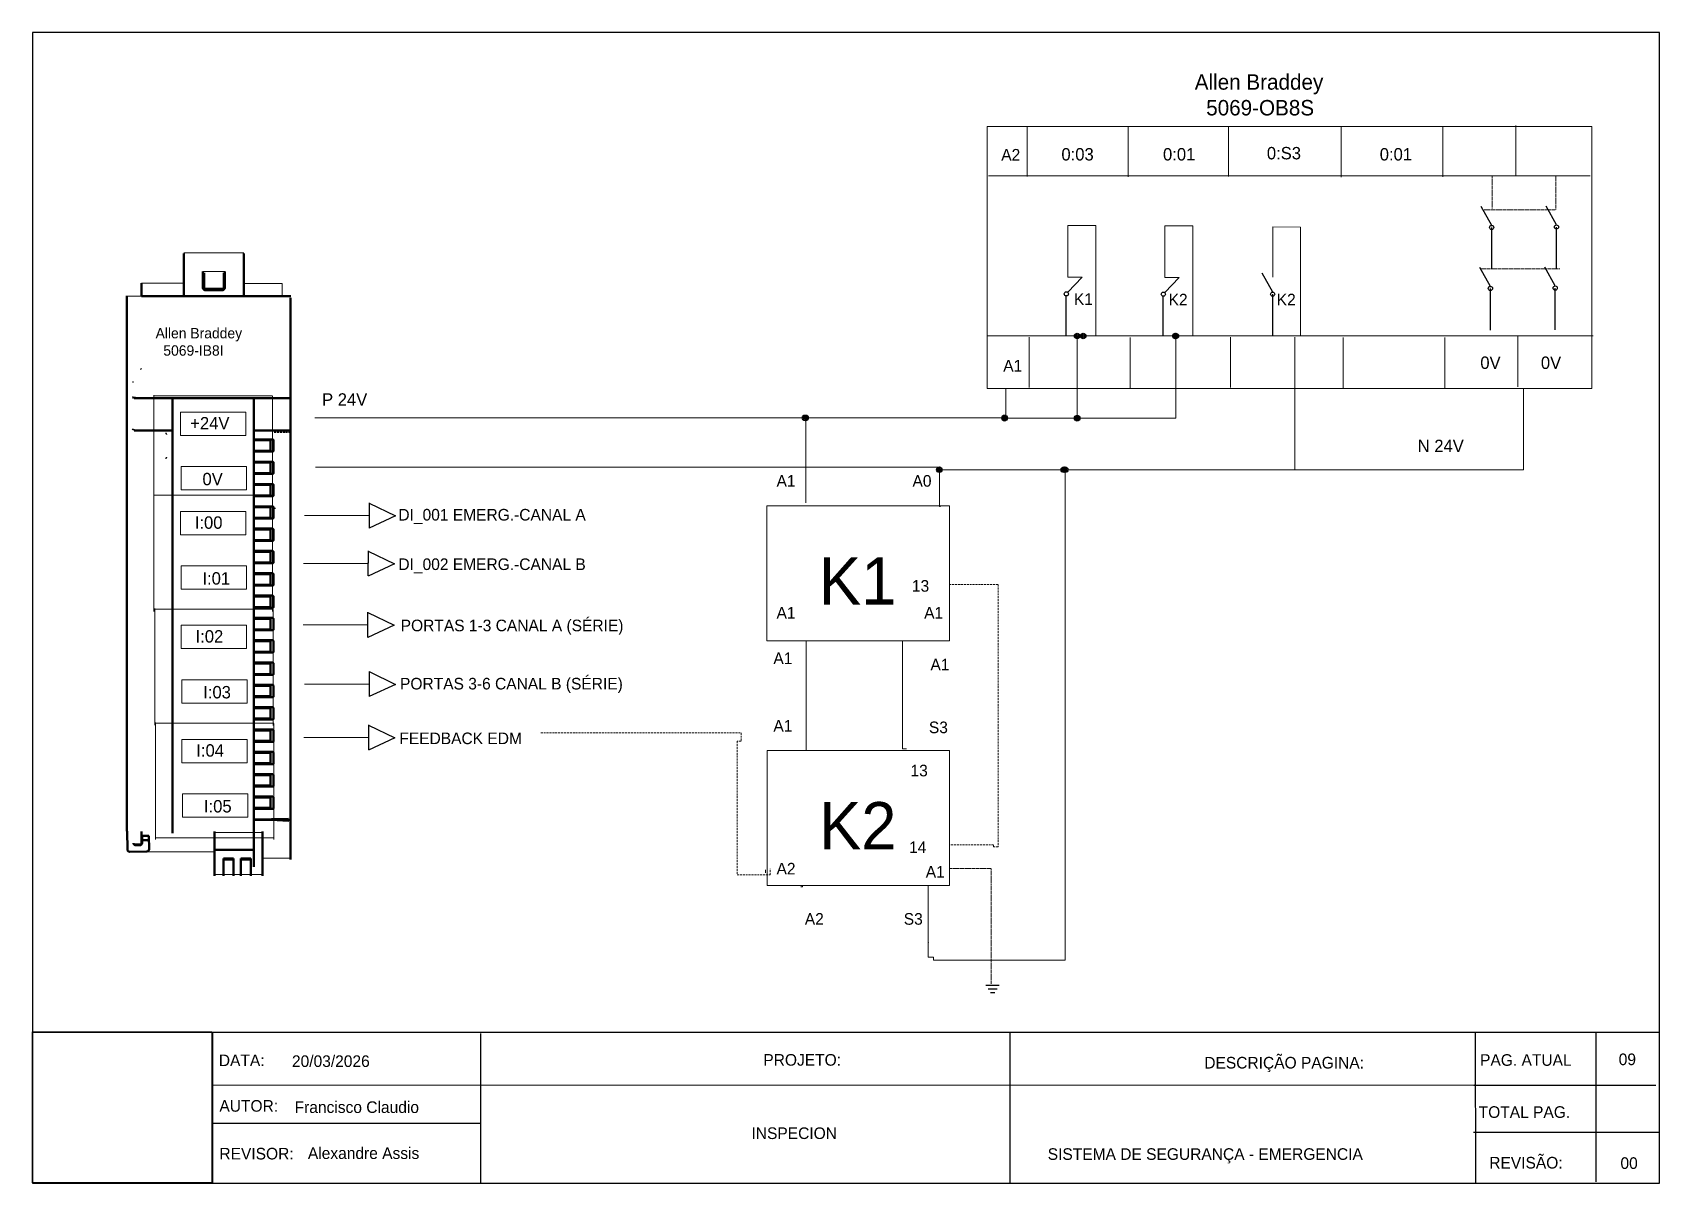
# Model space of a CAD drawing. Extents: x -891 to 6596, y -1 to 298.
# Drawn here: x 3119.2 to 3539.2, y 0.8 to 297.9 of the extents above; entities that cross this region are included whole.
import ezdxf

# ---------------------------------------------------------------- set-up
doc = ezdxf.new("R2010")
doc.units = 0
doc.header["$MEASUREMENT"] = 0
doc.linetypes.add('DASHED', pattern=[0.75, 0.5, -0.25])
doc.linetypes.add('HIDDEN2', pattern=[0.1875, 0.125, -0.0625])
for name, color, linetype, lineweight in [('AM_0', 7, 'Continuous', 50), ('AM_4', 3, 'Continuous', 25), ('AM_9', 6, 'DASHED', 25)]:
    doc.layers.add(name, color=color, linetype=linetype, lineweight=lineweight)
doc.layers.add('RED_2.5mm^2', color=1, linetype='Continuous')
doc.layers.add('SYMS', color=7, linetype='Continuous')
doc.styles.add('WD', font='romans.shx')
picture_1 = doc.add_image_def('image1.png', size_in_pixel=(222, 187))

msp = doc.modelspace()

# ---------------------------------------------------------------- texts
for s, p in [('A2', (3369.278, 264.846)), ('K1', (3388.04, 227.576)), ('K2', (3412.483, 227.468)), ('K2', (3440.397, 227.468)), ('A1', (3369.795, 210.406)), ('A1', (3311.266, 180.674)), ('A0', (3346.363, 180.674)), ('DI_001 EMERG.-CANAL A', (3213.636, 171.937)), ('DI_002 EMERG.-CANAL B', (3213.636, 159.166)), ('13', (3346.217, 153.573)), ('PORTAS 1-3 CANAL A (SÉRIE)', (3214.232, 143.354)), ('A1', (3311.266, 146.634)), ('A1', (3349.382, 146.634)), ('A1', (3310.455, 134.883)), ('A1', (3351.004, 133.262)), ('PORTAS 3-6 CANAL B (SÉRIE)', (3214.066, 128.333)), ('A1', (3310.455, 117.458)), ('S3', (3350.599, 117.052)), ('FEEDBACK EDM', (3213.882, 114.22)), ('13', (3345.85, 105.904)), ('14', (3345.483, 86.103)), ('A2', (3311.266, 80.582)), ('A1', (3349.788, 79.771)), ('A2', (3318.565, 67.614)), ('S3', (3344.111, 67.614)), ('DATA:', (3167.283, 31.11)), ('20/03/2026', (3186.163, 30.896)), ('PROJETO:', (3307.859, 31.227)), ('DESCRIÇÃO PAGINA:', (3421.696, 30.498)), ('PAG. ATUAL', (3492.902, 31.194)), ('09', (3528.692, 31.375)), ('AUTOR:', (3167.43, 19.352)), ('Francisco Claudio', (3186.849, 19.024)), ('TOTAL PAG.', (3492.539, 17.758)), ('INSPECION', (3304.799, 12.301)), ('REVISOR:', (3167.43, 7.024)), ('Alexandre Assis', (3190.276, 7.152)), ('SISTEMA DE SEGURANÇA - EMERGENCIA', (3381.276, 6.914)), ('REVISÃO:', (3495.264, 4.686)), ('00', (3529.143, 4.582))]:
    msp.add_text(s, height=3).set_placement(p)
at = {"attachment_point": 1}
for s, width, gutter_width, heights, insert, char_height in [('{\\C242;\\c2564301;Allen Braddey\\P  5069-OB8S}', 48.12017, 19.932, [23.919], (3419.231, 287.135), 3.98649), ('{\\C7;0:03}', 27.09318, 16.021, [19.226], (3384.815, 268.077), 3.2043), ('{\\C7;0:01}', 27.09318, 16.021, [19.226], (3411.044, 268.077), 3.2043), ('{\\C7;0:S3}', 27.09318, 16.021, [19.226], (3437.856, 268.368), 3.2043), ('{\\C7;0:01}', 27.09318, 16.021, [19.226], (3467, 268.077), 3.2043), ('{\\C242;\\c2564301;Allen Braddey\\P  5069-IB8I}', 32.37823, 13.412, [16.094], (3150.957, 221.642), 2.68236), ('{\\C7;0V}', 27.09318, 16.021, [19.226], (3492.963, 214.276), 3.2043), ('{\\C7;0V}', 27.09318, 16.021, [19.226], (3508.594, 214.276), 3.2043), ('{\\C7;P 24V}', 27.09318, 16.021, [19.226], (3193.93, 204.788), 3.20429), ('{\\C7;+24V}', 27.09318, 16.021, [19.226], (3159.898, 198.66), 3.2043), ('{\\C146;\\c9000464;N 24V}', 27.09318, 16.021, [19.226], (3476.792, 192.806), 3.20429), ('{\\C7;0V}', 27.09318, 16.021, [19.226], (3163.064, 184.252), 3.2043), ('{\\C7; I:00}', 27.09318, 16.021, [19.226], (3159.887, 173.019), 3.20429), ('{\\C7;K1}', 82.94493, 49.049, [58.859], (3322.214, 162.438), 12.2045), ('{\\C7;I:01}', 27.09318, 16.021, [19.226], (3163.053, 158.611), 3.2043), ('{\\C7; I:02}', 27.09318, 16.021, [19.226], (3160.089, 143.644), 3.20429), ('{\\C7;I:03}', 27.09318, 16.021, [19.226], (3163.255, 129.236), 3.2043), ('{\\C7; I:04}', 27.09318, 16.021, [19.226], (3160.273, 114.2), 3.20429), ('{\\C7;I:05}', 27.09318, 16.021, [19.226], (3163.439, 99.792), 3.2043), ('{\\C7;K2}', 82.94493, 49.049, [58.859], (3322.26, 99.272), 12.2045)]:
    msp.add_mtext_dynamic_manual_height_columns(s, width=width, gutter_width=gutter_width, heights=heights, dxfattribs=dict(at, insert=insert, char_height=char_height))

# ---------------------------------------------------------------- blocks, each defined once
blk = doc.blocks.new('WDDOT')
for radius in [0.72, 0.449, 0.223]:
    blk.add_circle((0, 0), radius)
blk = doc.blocks.new('VGND2')
for p, q in [((0.09375, 0), (-0.09375, 0)), ((-0.0625, -0.046875), (0.0625, -0.046875)), ((-0.03125, -0.09375), (0.03125, -0.09375))]:
    blk.add_line(p, q)
at = {"style": 'WD', "flags": 1}
blk.add_attdef('X2TERM01', (0, 0), '', height=0.01, dxfattribs=at)

# ---------------------------------------------------------------- linework, layer by layer
for p, q in [((3539.212, 297.898), (3119.212, 297.898)), ((3119.212, 297.898), (3119.212, 0.898)), ((3539.212, 0.898), (3539.212, 297.898)), ((3495.898, 248.135), (3493.201, 252.989)), ((3512.631, 248.235), (3509.934, 253.09)), ((3495.898, 236.807), (3495.898, 247.595)), ((3512.631, 236.908), (3512.631, 247.696)), ((3439.356, 230.906), (3436.659, 235.76)), ((3495.568, 232.38), (3492.871, 237.235)), ((3512.301, 232.481), (3509.604, 237.335)), ((3495.568, 221.053), (3495.568, 231.841)), ((3512.301, 221.153), (3512.301, 231.941)), ((3386.072, 219.654), (3386.072, 229.902)), ((3411.115, 219.585), (3411.115, 229.834)), ((3439.356, 219.579), (3439.356, 230.367)), ((3165.762, 1.018), (3165.761, 39.659)), ((3234.943, 0.83), (3234.934, 39.5)), ((3371.584, 0.851), (3371.571, 39.685)), ((3522.863, 1.231), (3522.839, 39.957)), ((3119.212, 0.898), (3539.212, 0.898))]:
    msp.add_line(p, q)
at = {"color": 146, "true_color": 0x105689}
for p, q in [((3206.111, 176.467), (3206.095, 169.992)), ((3206.136, 176.428), (3212.936, 173.113)), ((3212.936, 173.113), (3206.12, 169.968)), ((3205.794, 164.103), (3205.778, 157.629)), ((3205.819, 164.065), (3212.618, 160.749)), ((3212.618, 160.749), (3205.802, 157.605)), ((3205.703, 148.265), (3205.687, 141.791)), ((3205.727, 148.227), (3212.527, 144.911)), ((3212.527, 144.911), (3205.711, 141.767)), ((3206.1, 132.989), (3206.084, 126.515)), ((3206.124, 132.951), (3212.924, 129.635)), ((3212.924, 129.635), (3206.108, 126.491)), ((3205.931, 119.196), (3205.915, 112.721)), ((3205.955, 119.157), (3212.755, 115.842)), ((3212.755, 115.842), (3205.939, 112.697))]:
    msp.add_line(p, q, dxfattribs=at)
at = {"linetype": 'Continuous'}
for p, q in [((3119.371, 39.913), (3539.21, 39.916)), ((3491.675, 39.918), (3491.68, 0.843)), ((3491.38, 26.158), (3165.564, 26.121)), ((3491.322, 26.183), (3538.24, 26.183)), ((3165.658, 16.384), (3234.938, 16.398)), ((3491.231, 14.1), (3539.052, 14.1))]:
    msp.add_line(p, q, dxfattribs=at)
for centre in [(3495.898, 247.595), (3512.631, 247.696), (3495.568, 231.841), (3512.301, 231.941), (3386.072, 230.442), (3411.115, 230.373), (3439.356, 230.367)]:
    msp.add_circle(centre, 0.539)
at = {"layer": 'AM_0'}
for p, q in [((3158.269, 240.904), (3158.269, 229.83)), ((3173.77, 240.904), (3173.77, 229.83)), ((3163.188, 232.017), (3163.188, 236.207)), ((3163.499, 235.896), (3163.499, 231.762)), ((3168.542, 235.896), (3168.542, 231.762)), ((3168.804, 236.207), (3168.804, 232.017)), ((3147.317, 233.205), (3147.317, 229.774)), ((3163.499, 231.762), (3168.542, 231.762)), ((3168.164, 231.377), (3163.828, 231.377)), ((3143.49, 229.932), (3143.541, 91.79)), ((3185.847, 229.83), (3147.317, 229.83)), ((3185.743, 229.403), (3185.743, 84.489)), ((3145.243, 203.661), (3145.115, 203.661)), ((3145.536, 203.6), (3145.408, 203.6)), ((3145.408, 203.555), (3185.566, 203.555)), ((3155.314, 203.157), (3155.314, 91.263)), ((3176.297, 91.662), (3176.297, 203.555)), ((3155.13, 195.168), (3145.408, 195.169)), ((3185.847, 195.169), (3176.297, 195.169)), ((3181.161, 192.893), (3176.297, 192.893)), ((3176.297, 189.735), (3181.161, 189.735)), ((3176.299, 192.378), (3176.299, 190.25)), ((3180.654, 192.675), (3176.52, 192.602)), ((3176.52, 190.026), (3180.654, 189.954)), ((3180.654, 189.954), (3180.654, 192.675)), ((3181.385, 189.96), (3181.385, 192.668)), ((3181.161, 187.13), (3176.297, 187.13)), ((3176.299, 186.615), (3176.299, 184.488)), ((3180.654, 186.912), (3176.52, 186.84)), ((3180.654, 184.191), (3180.654, 186.912)), ((3181.385, 184.197), (3181.385, 186.906)), ((3176.297, 183.973), (3181.161, 183.973)), ((3181.161, 181.368), (3176.297, 181.368)), ((3176.299, 180.853), (3176.299, 178.725)), ((3176.52, 184.263), (3180.654, 184.191)), ((3180.654, 181.149), (3176.52, 181.077)), ((3180.654, 178.428), (3180.654, 181.149)), ((3181.385, 178.435), (3181.385, 181.143)), ((3176.297, 178.21), (3181.161, 178.21)), ((3176.52, 178.5), (3180.654, 178.428)), ((3181.161, 175.605), (3176.297, 175.605)), ((3176.297, 172.447), (3181.161, 172.447)), ((3176.299, 175.09), (3176.299, 172.962)), ((3180.654, 175.387), (3176.52, 175.315)), ((3176.52, 172.738), (3180.654, 172.666)), ((3180.654, 172.666), (3180.654, 175.387)), ((3181.385, 172.672), (3181.385, 175.38)), ((3181.161, 169.842), (3176.297, 169.842)), ((3176.299, 169.327), (3176.299, 167.2)), ((3180.654, 169.624), (3176.52, 169.552)), ((3180.654, 166.903), (3180.654, 169.624)), ((3181.385, 166.909), (3181.385, 169.618)), ((3176.297, 166.685), (3181.161, 166.685)), ((3181.161, 164.08), (3176.297, 164.08)), ((3176.52, 166.975), (3180.654, 166.903)), ((3180.654, 163.861), (3176.52, 163.789)), ((3180.654, 161.14), (3180.654, 163.861)), ((3181.385, 161.147), (3181.385, 163.855)), ((3176.297, 160.922), (3181.161, 160.922)), ((3176.299, 163.565), (3176.299, 161.437)), ((3176.52, 161.213), (3180.654, 161.14)), ((3181.161, 158.317), (3176.297, 158.317)), ((3176.299, 157.802), (3176.299, 155.675)), ((3180.654, 158.099), (3176.52, 158.027)), ((3176.52, 155.45), (3180.654, 155.378)), ((3180.654, 155.378), (3180.654, 158.099)), ((3181.385, 155.384), (3181.385, 158.093)), ((3176.297, 155.16), (3181.161, 155.16)), ((3181.161, 152.555), (3176.297, 152.555)), ((3176.299, 152.039), (3176.299, 149.912)), ((3180.654, 152.336), (3176.52, 152.264)), ((3180.654, 149.615), (3180.654, 152.336)), ((3181.385, 149.622), (3181.385, 152.33)), ((3176.297, 149.397), (3181.161, 149.397)), ((3176.52, 149.687), (3180.654, 149.615)), ((3181.161, 146.792), (3176.297, 146.792)), ((3176.297, 143.634), (3181.161, 143.634)), ((3176.299, 146.277), (3176.299, 144.149)), ((3180.654, 146.574), (3176.52, 146.501)), ((3176.52, 143.925), (3180.654, 143.853)), ((3180.654, 143.853), (3180.654, 146.574)), ((3181.385, 143.859), (3181.385, 146.567)), ((3181.161, 141.029), (3176.297, 141.029)), ((3176.299, 140.514), (3176.299, 138.387)), ((3180.654, 140.811), (3176.52, 140.739)), ((3180.654, 138.09), (3180.654, 140.811)), ((3181.385, 138.096), (3181.385, 140.805)), ((3176.297, 137.872), (3181.161, 137.872)), ((3181.161, 135.267), (3176.297, 135.267)), ((3176.299, 134.752), (3176.299, 132.624)), ((3176.52, 138.162), (3180.654, 138.09)), ((3180.654, 135.048), (3176.52, 134.976)), ((3180.654, 132.327), (3180.654, 135.048)), ((3181.385, 132.334), (3181.385, 135.042)), ((3176.297, 132.109), (3181.161, 132.109)), ((3176.52, 132.4), (3180.654, 132.327)), ((3181.161, 129.504), (3176.297, 129.504)), ((3176.297, 126.346), (3181.161, 126.346)), ((3176.299, 128.989), (3176.299, 126.862)), ((3180.654, 129.286), (3176.52, 129.214)), ((3176.52, 126.637), (3180.654, 126.565)), ((3180.654, 126.565), (3180.654, 129.286)), ((3181.385, 126.571), (3181.385, 129.279)), ((3181.161, 123.741), (3176.297, 123.741)), ((3176.299, 123.226), (3176.299, 121.099)), ((3180.654, 123.523), (3176.52, 123.451)), ((3180.654, 120.802), (3180.654, 123.523)), ((3181.385, 120.808), (3181.385, 123.517)), ((3176.297, 120.584), (3181.161, 120.584)), ((3181.161, 117.979), (3176.297, 117.979)), ((3176.52, 120.874), (3180.654, 120.802)), ((3180.654, 117.761), (3176.52, 117.688)), ((3180.654, 115.039), (3180.654, 117.761)), ((3181.385, 115.046), (3181.385, 117.754)), ((3176.297, 114.821), (3181.161, 114.821)), ((3176.299, 117.464), (3176.299, 115.336)), ((3176.52, 115.112), (3180.654, 115.039)), ((3181.161, 112.216), (3176.297, 112.216)), ((3176.299, 111.701), (3176.299, 109.574)), ((3180.654, 111.998), (3176.52, 111.926)), ((3176.52, 109.349), (3180.654, 109.277)), ((3180.654, 109.277), (3180.654, 111.998)), ((3181.385, 109.283), (3181.385, 111.992)), ((3176.297, 109.059), (3181.161, 109.059)), ((3181.161, 106.454), (3176.297, 106.454)), ((3176.299, 105.939), (3176.299, 103.811)), ((3180.654, 106.235), (3176.52, 106.163)), ((3180.654, 103.514), (3180.654, 106.235)), ((3181.385, 103.521), (3181.385, 106.229)), ((3176.297, 103.296), (3181.161, 103.296)), ((3176.52, 103.586), (3180.654, 103.514)), ((3181.161, 100.691), (3176.297, 100.691)), ((3176.297, 97.533), (3181.161, 97.533)), ((3176.299, 100.176), (3176.299, 98.048)), ((3180.654, 100.473), (3176.52, 100.401)), ((3176.52, 97.824), (3180.654, 97.752)), ((3180.654, 97.752), (3180.654, 100.473)), ((3181.385, 97.758), (3181.385, 100.466)), ((3176.299, 93.246), (3176.297, 93.246)), ((3176.299, 91.662), (3176.299, 94.367)), ((3185.295, 94.925), (3176.514, 94.772)), ((3176.52, 94.592), (3180.837, 94.667)), ((3180.837, 94.667), (3185.315, 94.433)), ((3181.53, 94.859), (3181.53, 94.661)), ((3185.847, 94.661), (3181.53, 94.661)), ((3143.592, 91.722), (3143.674, 87.004)), ((3147.317, 88.292), (3145.408, 88.292)), ((3147.317, 91.662), (3147.317, 88.292)), ((3147.515, 90.599), (3147.482, 88.679)), ((3149.214, 89.453), (3147.495, 89.453)), ((3149.194, 90.599), (3147.515, 90.599)), ((3149.255, 87.101), (3149.194, 90.599)), ((3166.189, 91.662), (3166.189, 80.26)), ((3176.288, 91.662), (3176.288, 82.576)), ((3178.534, 91.662), (3178.534, 80.26)), ((3144.246, 86.452), (3148.704, 86.53)), ((3146.92, 88.127), (3145.805, 88.127)), ((3166.189, 86.91), (3176.288, 86.91)), ((3168.475, 84.724), (3168.475, 80.26)), ((3171.092, 84.724), (3168.475, 84.724)), ((3171.092, 84.724), (3171.092, 80.26)), ((3172.968, 84.724), (3172.968, 80.26)), ((3175.586, 84.724), (3172.968, 84.724)), ((3175.586, 84.724), (3175.586, 80.26))]:
    msp.add_line(p, q, dxfattribs=at)
for points in [[(3176.52, 192.602), (3176.5, 192.601), (3176.481, 192.598), (3176.462, 192.594), (3176.443, 192.588), (3176.425, 192.58), (3176.408, 192.57), (3176.392, 192.56), (3176.376, 192.547), (3176.362, 192.534), (3176.349, 192.519), (3176.337, 192.503), (3176.327, 192.487), (3176.318, 192.469), (3176.311, 192.451), (3176.306, 192.432), (3176.302, 192.413), (3176.299, 192.393), (3176.299, 192.378)], [(3176.299, 190.25), (3176.3, 190.231), (3176.302, 190.211), (3176.307, 190.192), (3176.312, 190.173), (3176.32, 190.155), (3176.329, 190.138), (3176.34, 190.121), (3176.351, 190.106), (3176.365, 190.091), (3176.379, 190.078), (3176.395, 190.066), (3176.411, 190.056), (3176.429, 190.047), (3176.447, 190.039), (3176.465, 190.033), (3176.485, 190.029), (3176.504, 190.027), (3176.52, 190.026)], [(3181.385, 192.668), (3181.384, 192.688), (3181.382, 192.707), (3181.378, 192.726), (3181.372, 192.745), (3181.364, 192.763), (3181.355, 192.781), (3181.345, 192.797), (3181.333, 192.813), (3181.32, 192.827), (3181.305, 192.84), (3181.29, 192.852), (3181.273, 192.863), (3181.256, 192.872), (3181.237, 192.879), (3181.219, 192.885), (3181.2, 192.889), (3181.18, 192.892), (3181.161, 192.893)], [(3181.161, 189.735), (3181.18, 189.736), (3181.2, 189.739), (3181.219, 189.743), (3181.237, 189.749), (3181.256, 189.756), (3181.273, 189.765), (3181.29, 189.776), (3181.305, 189.788), (3181.32, 189.801), (3181.333, 189.815), (3181.345, 189.831), (3181.355, 189.848), (3181.364, 189.865), (3181.372, 189.883), (3181.378, 189.902), (3181.382, 189.921), (3181.384, 189.94), (3181.385, 189.96)], [(3176.52, 186.84), (3176.5, 186.839), (3176.481, 186.836), (3176.462, 186.831), (3176.443, 186.825), (3176.425, 186.817), (3176.408, 186.808), (3176.392, 186.797), (3176.376, 186.785), (3176.362, 186.771), (3176.349, 186.757), (3176.337, 186.741), (3176.327, 186.724), (3176.318, 186.707), (3176.311, 186.688), (3176.306, 186.67), (3176.302, 186.65), (3176.299, 186.631), (3176.299, 186.615)], [(3181.385, 186.906), (3181.384, 186.925), (3181.382, 186.945), (3181.378, 186.964), (3181.372, 186.982), (3181.364, 187.001), (3181.355, 187.018), (3181.345, 187.034), (3181.333, 187.05), (3181.32, 187.064), (3181.305, 187.078), (3181.29, 187.09), (3181.273, 187.1), (3181.256, 187.109), (3181.237, 187.117), (3181.219, 187.123), (3181.2, 187.127), (3181.18, 187.129), (3181.161, 187.13)], [(3176.299, 184.488), (3176.3, 184.468), (3176.302, 184.449), (3176.307, 184.43), (3176.312, 184.411), (3176.32, 184.393), (3176.329, 184.375), (3176.34, 184.359), (3176.351, 184.343), (3176.365, 184.329), (3176.379, 184.316), (3176.395, 184.304), (3176.411, 184.293), (3176.429, 184.284), (3176.447, 184.277), (3176.465, 184.271), (3176.485, 184.266), (3176.504, 184.264), (3176.52, 184.263)], [(3176.52, 181.077), (3176.5, 181.076), (3176.481, 181.073), (3176.462, 181.069), (3176.443, 181.062), (3176.425, 181.054), (3176.408, 181.045), (3176.392, 181.034), (3176.376, 181.022), (3176.362, 181.009), (3176.349, 180.994), (3176.337, 180.978), (3176.327, 180.961), (3176.318, 180.944), (3176.311, 180.926), (3176.306, 180.907), (3176.302, 180.888), (3176.299, 180.868), (3176.299, 180.853)], [(3181.161, 183.973), (3181.18, 183.973), (3181.2, 183.976), (3181.219, 183.98), (3181.237, 183.986), (3181.256, 183.994), (3181.273, 184.003), (3181.29, 184.013), (3181.305, 184.025), (3181.32, 184.038), (3181.333, 184.053), (3181.345, 184.068), (3181.355, 184.085), (3181.364, 184.102), (3181.372, 184.12), (3181.378, 184.139), (3181.382, 184.158), (3181.384, 184.178), (3181.385, 184.197)], [(3181.385, 181.143), (3181.384, 181.163), (3181.382, 181.182), (3181.378, 181.201), (3181.372, 181.22), (3181.364, 181.238), (3181.355, 181.255), (3181.345, 181.272), (3181.333, 181.287), (3181.32, 181.302), (3181.305, 181.315), (3181.29, 181.327), (3181.273, 181.338), (3181.256, 181.347), (3181.237, 181.354), (3181.219, 181.36), (3181.2, 181.364), (3181.18, 181.367), (3181.161, 181.368)], [(3176.299, 178.725), (3176.3, 178.706), (3176.302, 178.686), (3176.307, 178.667), (3176.312, 178.648), (3176.32, 178.63), (3176.329, 178.613), (3176.34, 178.596), (3176.351, 178.581), (3176.365, 178.566), (3176.379, 178.553), (3176.395, 178.541), (3176.411, 178.531), (3176.429, 178.521), (3176.447, 178.514), (3176.465, 178.508), (3176.485, 178.504), (3176.504, 178.501), (3176.52, 178.5)], [(3181.161, 178.21), (3181.18, 178.211), (3181.2, 178.213), (3181.219, 178.218), (3181.237, 178.224), (3181.256, 178.231), (3181.273, 178.24), (3181.29, 178.251), (3181.305, 178.263), (3181.32, 178.276), (3181.333, 178.29), (3181.345, 178.306), (3181.355, 178.322), (3181.364, 178.34), (3181.372, 178.358), (3181.378, 178.377), (3181.382, 178.396), (3181.384, 178.415), (3181.385, 178.435)], [(3176.52, 175.315), (3176.5, 175.313), (3176.481, 175.31), (3176.462, 175.306), (3176.443, 175.3), (3176.425, 175.292), (3176.408, 175.283), (3176.392, 175.272), (3176.376, 175.259), (3176.362, 175.246), (3176.349, 175.231), (3176.337, 175.216), (3176.327, 175.199), (3176.318, 175.181), (3176.311, 175.163), (3176.306, 175.144), (3176.302, 175.125), (3176.299, 175.106), (3176.299, 175.09)], [(3176.299, 172.962), (3176.3, 172.943), (3176.302, 172.923), (3176.307, 172.904), (3176.312, 172.886), (3176.32, 172.868), (3176.329, 172.85), (3176.34, 172.834), (3176.351, 172.818), (3176.365, 172.804), (3176.379, 172.79), (3176.395, 172.778), (3176.411, 172.768), (3176.429, 172.759), (3176.447, 172.751), (3176.465, 172.745), (3176.485, 172.741), (3176.504, 172.739), (3176.52, 172.738)], [(3181.385, 175.38), (3181.384, 175.4), (3181.382, 175.419), (3181.378, 175.439), (3181.372, 175.457), (3181.364, 175.475), (3181.355, 175.493), (3181.345, 175.509), (3181.333, 175.525), (3181.32, 175.539), (3181.305, 175.552), (3181.29, 175.564), (3181.273, 175.575), (3181.256, 175.584), (3181.237, 175.591), (3181.219, 175.597), (3181.2, 175.602), (3181.18, 175.604), (3181.161, 175.605)], [(3181.161, 172.447), (3181.18, 172.448), (3181.2, 172.451), (3181.219, 172.455), (3181.237, 172.461), (3181.256, 172.468), (3181.273, 172.477), (3181.29, 172.488), (3181.305, 172.5), (3181.32, 172.513), (3181.333, 172.528), (3181.345, 172.543), (3181.355, 172.56), (3181.364, 172.577), (3181.372, 172.595), (3181.378, 172.614), (3181.382, 172.633), (3181.384, 172.652), (3181.385, 172.672)], [(3176.52, 169.552), (3176.5, 169.551), (3176.481, 169.548), (3176.462, 169.543), (3176.443, 169.537), (3176.425, 169.529), (3176.408, 169.52), (3176.392, 169.509), (3176.376, 169.497), (3176.362, 169.483), (3176.349, 169.469), (3176.337, 169.453), (3176.327, 169.436), (3176.318, 169.419), (3176.311, 169.4), (3176.306, 169.382), (3176.302, 169.362), (3176.299, 169.343), (3176.299, 169.327)], [(3181.385, 169.618), (3181.384, 169.637), (3181.382, 169.657), (3181.378, 169.676), (3181.372, 169.695), (3181.364, 169.713), (3181.355, 169.73), (3181.345, 169.747), (3181.333, 169.762), (3181.32, 169.777), (3181.305, 169.79), (3181.29, 169.802), (3181.273, 169.812), (3181.256, 169.821), (3181.237, 169.829), (3181.219, 169.835), (3181.2, 169.839), (3181.18, 169.842), (3181.161, 169.842)], [(3176.299, 167.2), (3176.3, 167.18), (3176.302, 167.161), (3176.307, 167.142), (3176.312, 167.123), (3176.32, 167.105), (3176.329, 167.088), (3176.34, 167.071), (3176.351, 167.055), (3176.365, 167.041), (3176.379, 167.028), (3176.395, 167.016), (3176.411, 167.005), (3176.429, 166.996), (3176.447, 166.989), (3176.465, 166.983), (3176.485, 166.979), (3176.504, 166.976), (3176.52, 166.975)], [(3181.161, 166.685), (3181.18, 166.686), (3181.2, 166.688), (3181.219, 166.692), (3181.237, 166.698), (3181.256, 166.706), (3181.273, 166.715), (3181.29, 166.725), (3181.305, 166.737), (3181.32, 166.751), (3181.333, 166.765), (3181.345, 166.781), (3181.355, 166.797), (3181.364, 166.814), (3181.372, 166.833), (3181.378, 166.851), (3181.382, 166.87), (3181.384, 166.89), (3181.385, 166.909)], [(3181.385, 163.855), (3181.384, 163.875), (3181.382, 163.894), (3181.378, 163.913), (3181.372, 163.932), (3181.364, 163.95), (3181.355, 163.967), (3181.345, 163.984), (3181.333, 164), (3181.32, 164.014), (3181.305, 164.027), (3181.29, 164.039), (3181.273, 164.05), (3181.256, 164.059), (3181.237, 164.066), (3181.219, 164.072), (3181.2, 164.076), (3181.18, 164.079), (3181.161, 164.08)], [(3176.52, 163.789), (3176.5, 163.788), (3176.481, 163.785), (3176.462, 163.781), (3176.443, 163.774), (3176.425, 163.767), (3176.408, 163.757), (3176.392, 163.746), (3176.376, 163.734), (3176.362, 163.721), (3176.349, 163.706), (3176.337, 163.69), (3176.327, 163.674), (3176.318, 163.656), (3176.311, 163.638), (3176.306, 163.619), (3176.302, 163.6), (3176.299, 163.58), (3176.299, 163.565)], [(3176.299, 161.437), (3176.3, 161.418), (3176.302, 161.398), (3176.307, 161.379), (3176.312, 161.36), (3176.32, 161.342), (3176.329, 161.325), (3176.34, 161.308), (3176.351, 161.293), (3176.365, 161.278), (3176.379, 161.265), (3176.395, 161.253), (3176.411, 161.243), (3176.429, 161.234), (3176.447, 161.226), (3176.465, 161.22), (3176.485, 161.216), (3176.504, 161.213), (3176.52, 161.213)], [(3181.161, 160.922), (3181.18, 160.923), (3181.2, 160.926), (3181.219, 160.93), (3181.237, 160.936), (3181.256, 160.943), (3181.273, 160.952), (3181.29, 160.963), (3181.305, 160.975), (3181.32, 160.988), (3181.333, 161.002), (3181.345, 161.018), (3181.355, 161.034), (3181.364, 161.052), (3181.372, 161.07), (3181.378, 161.089), (3181.382, 161.108), (3181.384, 161.127), (3181.385, 161.147)], [(3176.52, 158.027), (3176.5, 158.026), (3176.481, 158.023), (3176.462, 158.018), (3176.443, 158.012), (3176.425, 158.004), (3176.408, 157.995), (3176.392, 157.984), (3176.376, 157.972), (3176.362, 157.958), (3176.349, 157.943), (3176.337, 157.928), (3176.327, 157.911), (3176.318, 157.893), (3176.311, 157.875), (3176.306, 157.856), (3176.302, 157.837), (3176.299, 157.818), (3176.299, 157.802)], [(3176.299, 155.675), (3176.3, 155.655), (3176.302, 155.636), (3176.307, 155.616), (3176.312, 155.598), (3176.32, 155.58), (3176.329, 155.562), (3176.34, 155.546), (3176.351, 155.53), (3176.365, 155.516), (3176.379, 155.503), (3176.395, 155.491), (3176.411, 155.48), (3176.429, 155.471), (3176.447, 155.463), (3176.465, 155.458), (3176.485, 155.453), (3176.504, 155.451), (3176.52, 155.45)], [(3181.385, 158.093), (3181.384, 158.112), (3181.382, 158.132), (3181.378, 158.151), (3181.372, 158.169), (3181.364, 158.187), (3181.355, 158.205), (3181.345, 158.221), (3181.333, 158.237), (3181.32, 158.251), (3181.305, 158.265), (3181.29, 158.277), (3181.273, 158.287), (3181.256, 158.296), (3181.237, 158.304), (3181.219, 158.31), (3181.2, 158.314), (3181.18, 158.316), (3181.161, 158.317)], [(3176.52, 152.264), (3176.5, 152.263), (3176.481, 152.26), (3176.462, 152.255), (3176.443, 152.249), (3176.425, 152.241), (3176.408, 152.232), (3176.392, 152.221), (3176.376, 152.209), (3176.362, 152.196), (3176.349, 152.181), (3176.337, 152.165), (3176.327, 152.148), (3176.318, 152.131), (3176.311, 152.113), (3176.306, 152.094), (3176.302, 152.075), (3176.299, 152.055), (3176.299, 152.039)], [(3181.161, 155.16), (3181.18, 155.16), (3181.2, 155.163), (3181.219, 155.167), (3181.237, 155.173), (3181.256, 155.181), (3181.273, 155.19), (3181.29, 155.2), (3181.305, 155.212), (3181.32, 155.225), (3181.333, 155.24), (3181.345, 155.255), (3181.355, 155.272), (3181.364, 155.289), (3181.372, 155.307), (3181.378, 155.326), (3181.382, 155.345), (3181.384, 155.365), (3181.385, 155.384)], [(3181.385, 152.33), (3181.384, 152.349), (3181.382, 152.369), (3181.378, 152.388), (3181.372, 152.407), (3181.364, 152.425), (3181.355, 152.442), (3181.345, 152.459), (3181.333, 152.474), (3181.32, 152.489), (3181.305, 152.502), (3181.29, 152.514), (3181.273, 152.524), (3181.256, 152.533), (3181.237, 152.541), (3181.219, 152.547), (3181.2, 152.551), (3181.18, 152.554), (3181.161, 152.555)], [(3176.299, 149.912), (3176.3, 149.892), (3176.302, 149.873), (3176.307, 149.854), (3176.312, 149.835), (3176.32, 149.817), (3176.329, 149.8), (3176.34, 149.783), (3176.351, 149.768), (3176.365, 149.753), (3176.379, 149.74), (3176.395, 149.728), (3176.411, 149.717), (3176.429, 149.708), (3176.447, 149.701), (3176.465, 149.695), (3176.485, 149.691), (3176.504, 149.688), (3176.52, 149.687)], [(3181.161, 149.397), (3181.18, 149.398), (3181.2, 149.4), (3181.219, 149.405), (3181.237, 149.41), (3181.256, 149.418), (3181.273, 149.427), (3181.29, 149.438), (3181.305, 149.449), (3181.32, 149.463), (3181.333, 149.477), (3181.345, 149.493), (3181.355, 149.509), (3181.364, 149.527), (3181.372, 149.545), (3181.378, 149.563), (3181.382, 149.583), (3181.384, 149.602), (3181.385, 149.622)], [(3176.52, 146.501), (3176.5, 146.5), (3176.481, 146.497), (3176.462, 146.493), (3176.443, 146.487), (3176.425, 146.479), (3176.408, 146.469), (3176.392, 146.459), (3176.376, 146.446), (3176.362, 146.433), (3176.349, 146.418), (3176.337, 146.402), (3176.327, 146.386), (3176.318, 146.368), (3176.311, 146.35), (3176.306, 146.331), (3176.302, 146.312), (3176.299, 146.293), (3176.299, 146.277)], [(3176.299, 144.149), (3176.3, 144.13), (3176.302, 144.11), (3176.307, 144.091), (3176.312, 144.073), (3176.32, 144.054), (3176.329, 144.037), (3176.34, 144.021), (3176.351, 144.005), (3176.365, 143.991), (3176.379, 143.977), (3176.395, 143.965), (3176.411, 143.955), (3176.429, 143.946), (3176.447, 143.938), (3176.465, 143.932), (3176.485, 143.928), (3176.504, 143.926), (3176.52, 143.925)], [(3181.385, 146.567), (3181.384, 146.587), (3181.382, 146.606), (3181.378, 146.625), (3181.372, 146.644), (3181.364, 146.662), (3181.355, 146.68), (3181.345, 146.696), (3181.333, 146.712), (3181.32, 146.726), (3181.305, 146.739), (3181.29, 146.751), (3181.273, 146.762), (3181.256, 146.771), (3181.237, 146.778), (3181.219, 146.784), (3181.2, 146.789), (3181.18, 146.791), (3181.161, 146.792)], [(3181.161, 143.634), (3181.18, 143.635), (3181.2, 143.638), (3181.219, 143.642), (3181.237, 143.648), (3181.256, 143.655), (3181.273, 143.664), (3181.29, 143.675), (3181.305, 143.687), (3181.32, 143.7), (3181.333, 143.715), (3181.345, 143.73), (3181.355, 143.747), (3181.364, 143.764), (3181.372, 143.782), (3181.378, 143.801), (3181.382, 143.82), (3181.384, 143.839), (3181.385, 143.859)], [(3176.52, 140.739), (3176.5, 140.738), (3176.481, 140.735), (3176.462, 140.73), (3176.443, 140.724), (3176.425, 140.716), (3176.408, 140.707), (3176.392, 140.696), (3176.376, 140.684), (3176.362, 140.67), (3176.349, 140.656), (3176.337, 140.64), (3176.327, 140.623), (3176.318, 140.606), (3176.311, 140.587), (3176.306, 140.569), (3176.302, 140.549), (3176.299, 140.53), (3176.299, 140.514)], [(3181.385, 140.805), (3181.384, 140.824), (3181.382, 140.844), (3181.378, 140.863), (3181.372, 140.881), (3181.364, 140.9), (3181.355, 140.917), (3181.345, 140.934), (3181.333, 140.949), (3181.32, 140.964), (3181.305, 140.977), (3181.29, 140.989), (3181.273, 140.999), (3181.256, 141.008), (3181.237, 141.016), (3181.219, 141.022), (3181.2, 141.026), (3181.18, 141.028), (3181.161, 141.029)], [(3176.299, 138.387), (3176.3, 138.367), (3176.302, 138.348), (3176.307, 138.329), (3176.312, 138.31), (3176.32, 138.292), (3176.329, 138.274), (3176.34, 138.258), (3176.351, 138.242), (3176.365, 138.228), (3176.379, 138.215), (3176.395, 138.203), (3176.411, 138.192), (3176.429, 138.183), (3176.447, 138.176), (3176.465, 138.17), (3176.485, 138.165), (3176.504, 138.163), (3176.52, 138.162)], [(3176.52, 134.976), (3176.5, 134.975), (3176.481, 134.972), (3176.462, 134.968), (3176.443, 134.961), (3176.425, 134.954), (3176.408, 134.944), (3176.392, 134.933), (3176.376, 134.921), (3176.362, 134.908), (3176.349, 134.893), (3176.337, 134.877), (3176.327, 134.861), (3176.318, 134.843), (3176.311, 134.825), (3176.306, 134.806), (3176.302, 134.787), (3176.299, 134.767), (3176.299, 134.752)], [(3181.161, 137.872), (3181.18, 137.873), (3181.2, 137.875), (3181.219, 137.879), (3181.237, 137.885), (3181.256, 137.893), (3181.273, 137.902), (3181.29, 137.912), (3181.305, 137.924), (3181.32, 137.937), (3181.333, 137.952), (3181.345, 137.967), (3181.355, 137.984), (3181.364, 138.001), (3181.372, 138.019), (3181.378, 138.038), (3181.382, 138.057), (3181.384, 138.077), (3181.385, 138.096)], [(3181.385, 135.042), (3181.384, 135.062), (3181.382, 135.081), (3181.378, 135.1), (3181.372, 135.119), (3181.364, 135.137), (3181.355, 135.154), (3181.345, 135.171), (3181.333, 135.186), (3181.32, 135.201), (3181.305, 135.214), (3181.29, 135.226), (3181.273, 135.237), (3181.256, 135.246), (3181.237, 135.253), (3181.219, 135.259), (3181.2, 135.263), (3181.18, 135.266), (3181.161, 135.267)], [(3176.299, 132.624), (3176.3, 132.605), (3176.302, 132.585), (3176.307, 132.566), (3176.312, 132.547), (3176.32, 132.529), (3176.329, 132.512), (3176.34, 132.495), (3176.351, 132.48), (3176.365, 132.465), (3176.379, 132.452), (3176.395, 132.44), (3176.411, 132.43), (3176.429, 132.421), (3176.447, 132.413), (3176.465, 132.407), (3176.485, 132.403), (3176.504, 132.4), (3176.52, 132.4)], [(3181.161, 132.109), (3181.18, 132.11), (3181.2, 132.112), (3181.219, 132.117), (3181.237, 132.123), (3181.256, 132.13), (3181.273, 132.139), (3181.29, 132.15), (3181.305, 132.162), (3181.32, 132.175), (3181.333, 132.189), (3181.345, 132.205), (3181.355, 132.221), (3181.364, 132.239), (3181.372, 132.257), (3181.378, 132.276), (3181.382, 132.295), (3181.384, 132.314), (3181.385, 132.334)], [(3176.52, 129.214), (3176.5, 129.212), (3176.481, 129.21), (3176.462, 129.205), (3176.443, 129.199), (3176.425, 129.191), (3176.408, 129.182), (3176.392, 129.171), (3176.376, 129.159), (3176.362, 129.145), (3176.349, 129.13), (3176.337, 129.115), (3176.327, 129.098), (3176.318, 129.08), (3176.311, 129.062), (3176.306, 129.043), (3176.302, 129.024), (3176.299, 129.005), (3176.299, 128.989)], [(3176.299, 126.862), (3176.3, 126.842), (3176.302, 126.822), (3176.307, 126.803), (3176.312, 126.785), (3176.32, 126.767), (3176.329, 126.749), (3176.34, 126.733), (3176.351, 126.717), (3176.365, 126.703), (3176.379, 126.689), (3176.395, 126.677), (3176.411, 126.667), (3176.429, 126.658), (3176.447, 126.65), (3176.465, 126.645), (3176.485, 126.64), (3176.504, 126.638), (3176.52, 126.637)], [(3181.385, 129.279), (3181.384, 129.299), (3181.382, 129.318), (3181.378, 129.338), (3181.372, 129.356), (3181.364, 129.374), (3181.355, 129.392), (3181.345, 129.408), (3181.333, 129.424), (3181.32, 129.438), (3181.305, 129.452), (3181.29, 129.463), (3181.273, 129.474), (3181.256, 129.483), (3181.237, 129.491), (3181.219, 129.496), (3181.2, 129.501), (3181.18, 129.503), (3181.161, 129.504)], [(3181.161, 126.346), (3181.18, 126.347), (3181.2, 126.35), (3181.219, 126.354), (3181.237, 126.36), (3181.256, 126.367), (3181.273, 126.377), (3181.29, 126.387), (3181.305, 126.399), (3181.32, 126.412), (3181.333, 126.427), (3181.345, 126.442), (3181.355, 126.459), (3181.364, 126.476), (3181.372, 126.494), (3181.378, 126.513), (3181.382, 126.532), (3181.384, 126.552), (3181.385, 126.571)], [(3176.52, 123.451), (3176.5, 123.45), (3176.481, 123.447), (3176.462, 123.442), (3176.443, 123.436), (3176.425, 123.428), (3176.408, 123.419), (3176.392, 123.408), (3176.376, 123.396), (3176.362, 123.382), (3176.349, 123.368), (3176.337, 123.352), (3176.327, 123.335), (3176.318, 123.318), (3176.311, 123.3), (3176.306, 123.281), (3176.302, 123.262), (3176.299, 123.242), (3176.299, 123.226)], [(3181.385, 123.517), (3181.384, 123.536), (3181.382, 123.556), (3181.378, 123.575), (3181.372, 123.594), (3181.364, 123.612), (3181.355, 123.629), (3181.345, 123.646), (3181.333, 123.661), (3181.32, 123.676), (3181.305, 123.689), (3181.29, 123.701), (3181.273, 123.711), (3181.256, 123.72), (3181.237, 123.728), (3181.219, 123.734), (3181.2, 123.738), (3181.18, 123.741), (3181.161, 123.741)], [(3176.299, 121.099), (3176.3, 121.079), (3176.302, 121.06), (3176.307, 121.041), (3176.312, 121.022), (3176.32, 121.004), (3176.329, 120.987), (3176.34, 120.97), (3176.351, 120.954), (3176.365, 120.94), (3176.379, 120.927), (3176.395, 120.915), (3176.411, 120.904), (3176.429, 120.895), (3176.447, 120.888), (3176.465, 120.882), (3176.485, 120.878), (3176.504, 120.875), (3176.52, 120.874)], [(3176.52, 117.688), (3176.5, 117.687), (3176.481, 117.684), (3176.462, 117.68), (3176.443, 117.673), (3176.425, 117.666), (3176.408, 117.656), (3176.392, 117.646), (3176.376, 117.633), (3176.362, 117.62), (3176.349, 117.605), (3176.337, 117.589), (3176.327, 117.573), (3176.318, 117.555), (3176.311, 117.537), (3176.306, 117.518), (3176.302, 117.499), (3176.299, 117.479), (3176.299, 117.464)], [(3181.161, 120.584), (3181.18, 120.585), (3181.2, 120.587), (3181.219, 120.591), (3181.237, 120.597), (3181.256, 120.605), (3181.273, 120.614), (3181.29, 120.624), (3181.305, 120.636), (3181.32, 120.65), (3181.333, 120.664), (3181.345, 120.68), (3181.355, 120.696), (3181.364, 120.714), (3181.372, 120.732), (3181.378, 120.75), (3181.382, 120.769), (3181.384, 120.789), (3181.385, 120.808)], [(3181.385, 117.754), (3181.384, 117.774), (3181.382, 117.793), (3181.378, 117.812), (3181.372, 117.831), (3181.364, 117.849), (3181.355, 117.867), (3181.345, 117.883), (3181.333, 117.899), (3181.32, 117.913), (3181.305, 117.926), (3181.29, 117.938), (3181.273, 117.949), (3181.256, 117.958), (3181.237, 117.965), (3181.219, 117.971), (3181.2, 117.975), (3181.18, 117.978), (3181.161, 117.979)], [(3176.299, 115.336), (3176.3, 115.317), (3176.302, 115.297), (3176.307, 115.278), (3176.312, 115.259), (3176.32, 115.241), (3176.329, 115.224), (3176.34, 115.207), (3176.351, 115.192), (3176.365, 115.177), (3176.379, 115.164), (3176.395, 115.152), (3176.411, 115.142), (3176.429, 115.133), (3176.447, 115.125), (3176.465, 115.119), (3176.485, 115.115), (3176.504, 115.112), (3176.52, 115.112)], [(3181.161, 114.821), (3181.18, 114.822), (3181.2, 114.825), (3181.219, 114.829), (3181.237, 114.835), (3181.256, 114.842), (3181.273, 114.851), (3181.29, 114.862), (3181.305, 114.874), (3181.32, 114.887), (3181.333, 114.901), (3181.345, 114.917), (3181.355, 114.934), (3181.364, 114.951), (3181.372, 114.969), (3181.378, 114.988), (3181.382, 115.007), (3181.384, 115.026), (3181.385, 115.046)], [(3176.52, 111.926), (3176.5, 111.925), (3176.481, 111.922), (3176.462, 111.917), (3176.443, 111.911), (3176.425, 111.903), (3176.408, 111.894), (3176.392, 111.883), (3176.376, 111.871), (3176.362, 111.857), (3176.349, 111.843), (3176.337, 111.827), (3176.327, 111.81), (3176.318, 111.793), (3176.311, 111.774), (3176.306, 111.755), (3176.302, 111.736), (3176.299, 111.717), (3176.299, 111.701)], [(3176.299, 109.574), (3176.3, 109.554), (3176.302, 109.535), (3176.307, 109.516), (3176.312, 109.497), (3176.32, 109.479), (3176.329, 109.461), (3176.34, 109.445), (3176.351, 109.429), (3176.365, 109.415), (3176.379, 109.402), (3176.395, 109.39), (3176.411, 109.379), (3176.429, 109.37), (3176.447, 109.363), (3176.465, 109.357), (3176.485, 109.352), (3176.504, 109.35), (3176.52, 109.349)], [(3181.385, 111.992), (3181.384, 112.011), (3181.382, 112.031), (3181.378, 112.05), (3181.372, 112.068), (3181.364, 112.086), (3181.355, 112.104), (3181.345, 112.12), (3181.333, 112.136), (3181.32, 112.15), (3181.305, 112.164), (3181.29, 112.176), (3181.273, 112.186), (3181.256, 112.195), (3181.237, 112.203), (3181.219, 112.209), (3181.2, 112.213), (3181.18, 112.215), (3181.161, 112.216)], [(3181.161, 109.059), (3181.18, 109.059), (3181.2, 109.062), (3181.219, 109.066), (3181.237, 109.072), (3181.256, 109.08), (3181.273, 109.089), (3181.29, 109.099), (3181.305, 109.111), (3181.32, 109.124), (3181.333, 109.139), (3181.345, 109.154), (3181.355, 109.171), (3181.364, 109.188), (3181.372, 109.206), (3181.378, 109.225), (3181.382, 109.244), (3181.384, 109.264), (3181.385, 109.283)], [(3176.52, 106.163), (3176.5, 106.162), (3176.481, 106.159), (3176.462, 106.154), (3176.443, 106.148), (3176.425, 106.14), (3176.408, 106.131), (3176.392, 106.12), (3176.376, 106.108), (3176.362, 106.095), (3176.349, 106.08), (3176.337, 106.064), (3176.327, 106.047), (3176.318, 106.03), (3176.311, 106.012), (3176.306, 105.993), (3176.302, 105.974), (3176.299, 105.954), (3176.299, 105.939)], [(3181.385, 106.229), (3181.384, 106.249), (3181.382, 106.268), (3181.378, 106.287), (3181.372, 106.306), (3181.364, 106.324), (3181.355, 106.341), (3181.345, 106.358), (3181.333, 106.373), (3181.32, 106.388), (3181.305, 106.401), (3181.29, 106.413), (3181.273, 106.423), (3181.256, 106.433), (3181.237, 106.44), (3181.219, 106.446), (3181.2, 106.45), (3181.18, 106.453), (3181.161, 106.454)], [(3176.299, 103.811), (3176.3, 103.791), (3176.302, 103.772), (3176.307, 103.753), (3176.312, 103.734), (3176.32, 103.716), (3176.329, 103.699), (3176.34, 103.682), (3176.351, 103.667), (3176.365, 103.652), (3176.379, 103.639), (3176.395, 103.627), (3176.411, 103.616), (3176.429, 103.607), (3176.447, 103.6), (3176.465, 103.594), (3176.485, 103.59), (3176.504, 103.587), (3176.52, 103.586)], [(3181.161, 103.296), (3181.18, 103.297), (3181.2, 103.299), (3181.219, 103.304), (3181.237, 103.309), (3181.256, 103.317), (3181.273, 103.326), (3181.29, 103.337), (3181.305, 103.349), (3181.32, 103.362), (3181.333, 103.376), (3181.345, 103.392), (3181.355, 103.408), (3181.364, 103.426), (3181.372, 103.444), (3181.378, 103.462), (3181.382, 103.482), (3181.384, 103.501), (3181.385, 103.521)], [(3176.52, 100.401), (3176.5, 100.399), (3176.481, 100.396), (3176.462, 100.392), (3176.443, 100.386), (3176.425, 100.378), (3176.408, 100.368), (3176.392, 100.358), (3176.376, 100.345), (3176.362, 100.332), (3176.349, 100.317), (3176.337, 100.302), (3176.327, 100.285), (3176.318, 100.267), (3176.311, 100.249), (3176.306, 100.23), (3176.302, 100.211), (3176.299, 100.192), (3176.299, 100.176)], [(3176.299, 98.048), (3176.3, 98.029), (3176.302, 98.009), (3176.307, 97.99), (3176.312, 97.972), (3176.32, 97.953), (3176.329, 97.936), (3176.34, 97.92), (3176.351, 97.904), (3176.365, 97.89), (3176.379, 97.876), (3176.395, 97.864), (3176.411, 97.854), (3176.429, 97.845), (3176.447, 97.837), (3176.465, 97.831), (3176.485, 97.827), (3176.504, 97.825), (3176.52, 97.824)], [(3181.385, 100.466), (3181.384, 100.486), (3181.382, 100.505), (3181.378, 100.524), (3181.372, 100.543), (3181.364, 100.561), (3181.355, 100.579), (3181.345, 100.595), (3181.333, 100.611), (3181.32, 100.625), (3181.305, 100.638), (3181.29, 100.65), (3181.273, 100.661), (3181.256, 100.67), (3181.237, 100.677), (3181.219, 100.683), (3181.2, 100.688), (3181.18, 100.69), (3181.161, 100.691)], [(3181.161, 97.533), (3181.18, 97.534), (3181.2, 97.537), (3181.219, 97.541), (3181.237, 97.547), (3181.256, 97.554), (3181.273, 97.563), (3181.29, 97.574), (3181.305, 97.586), (3181.32, 97.599), (3181.333, 97.614), (3181.345, 97.629), (3181.355, 97.646), (3181.364, 97.663), (3181.372, 97.681), (3181.378, 97.7), (3181.382, 97.719), (3181.384, 97.738), (3181.385, 97.758)], [(3176.514, 94.772), (3176.465, 94.769), (3176.416, 94.762), (3176.369, 94.75), (3176.322, 94.735), (3176.297, 94.724)], [(3176.52, 94.592), (3176.5, 94.591), (3176.481, 94.588), (3176.462, 94.583), (3176.443, 94.577), (3176.425, 94.569), (3176.408, 94.56), (3176.392, 94.549), (3176.376, 94.537), (3176.362, 94.524), (3176.349, 94.509), (3176.337, 94.493), (3176.327, 94.476), (3176.318, 94.459), (3176.311, 94.441), (3176.306, 94.422), (3176.302, 94.403), (3176.299, 94.383), (3176.299, 94.367)]]:
    msp.add_lwpolyline(points, dxfattribs=at)
for centre, radius, start, end in [((3163.828, 232.017), 0.64, 180, 270), ((3168.164, 232.017), 0.64, 270, 0), ((3144.962, 203.896), 0.281, 270, 0), ((3145.689, 203.836), 0.281, 180, 270), ((3144.682, 195.613), 0.562, 316.82948, 0), ((3145.805, 88.689), 0.562, 180, 270), ((3146.92, 88.689), 0.562, 270, 359), ((3144.236, 87.014), 0.562, 181, 271), ((3148.694, 87.092), 0.562, 271, 1)]:
    msp.add_arc(centre, radius, start, end, dxfattribs=at)
at = {"layer": 'AM_4'}
for p, q in [((3171.092, 84.587), (3168.475, 84.587)), ((3171.092, 84.319), (3168.475, 84.319)), ((3175.586, 84.587), (3172.968, 84.587)), ((3175.586, 84.319), (3172.968, 84.319))]:
    msp.add_line(p, q, dxfattribs=at)
at = {"layer": 'AM_9'}
for p, q in [((3168.542, 231.779), (3163.499, 231.779)), ((3145.019, 207.704), (3145.243, 207.704)), ((3181.53, 194.749), (3185.847, 194.749)), ((3181.916, 175.056), (3181.399, 175.056))]:
    msp.add_line(p, q, dxfattribs=at)
for centre, radius, start, end in [((3147.317, 210.886), 0.225, 90.5, 180), ((3153.552, 194.166), 0.281, 0, 89), ((3153.552, 188.329), 0.281, 271, 0)]:
    msp.add_arc(centre, radius, start, end, dxfattribs=at)
at = {"layer": 'RED_2.5mm^2', "color": 242, "lineweight": 18, "true_color": 0xcd2027}
for p, q in [((3388.888, 198.35), (3388.888, 219.576)), ((3388.888, 219.576), (3390.429, 219.576)), ((3414.336, 219.576), (3414.21, 219.576)), ((3414.336, 198.332), (3414.336, 219.576)), ((3370.497, 198.432), (3370.497, 205.961)), ((3192.033, 198.437), (3318.796, 198.437)), ((3318.616, 198.432), (3370.497, 198.432)), ((3318.796, 176.516), (3318.796, 198.437)), ((3370.139, 198.432), (3370.139, 198.35)), ((3370.139, 198.35), (3388.888, 198.35)), ((3388.888, 198.332), (3414.336, 198.332)), ((3353.303, 175.569), (3353.569, 175.569)), ((3318.917, 140.912), (3318.917, 112.7)), ((3343.779, 140.912), (3343.779, 113.05)), ((3343.779, 113.05), (3344.829, 113.05))]:
    msp.add_line(p, q, dxfattribs=at)
at = {"layer": 'RED_2.5mm^2', "color": 146, "lineweight": 18, "true_color": 0x105689}
for p, q in [((3445.07, 185.06), (3445.07, 219.286)), ((3370.497, 205.961), (3370.391, 205.961)), ((3504.091, 185.06), (3504.091, 206.057)), ((3192.203, 185.717), (3318.746, 185.717)), ((3318.846, 185.717), (3353.303, 185.717)), ((3353.303, 185.717), (3353.303, 175.569)), ((3353.303, 185.06), (3504.091, 185.06)), ((3385.796, 185.06), (3385.445, 185.06)), ((3385.796, 58.5), (3385.796, 185.06)), ((3206.048, 173.203), (3189.43, 173.203)), ((3206.108, 173.191), (3206.109, 173.372)), ((3205.73, 160.84), (3189.112, 160.84)), ((3205.791, 160.828), (3205.792, 161.009)), ((3205.639, 145.002), (3189.021, 145.002)), ((3205.7, 144.989), (3205.7, 145.17)), ((3206.036, 129.726), (3189.418, 129.726)), ((3206.097, 129.713), (3206.097, 129.895)), ((3205.867, 115.932), (3189.249, 115.932)), ((3205.928, 115.92), (3205.928, 116.101)), ((3308.391, 80.994), (3308.391, 81.805)), ((3350.429, 77.745), (3350.429, 59.2)), ((3350.429, 59.2), (3351.83, 59.2)), ((3351.83, 59.2), (3351.83, 58.5)), ((3351.83, 58.5), (3385.796, 58.5))]:
    msp.add_line(p, q, dxfattribs=at)
at = {"layer": 'RED_2.5mm^2', "color": 146, "linetype": 'DASHED', "lineweight": 18, "true_color": 0x105689}
for p, q in [((3355.887, 155.4), (3368.478, 155.4)), ((3368.478, 155.4), (3368.478, 87.676)), ((3250.406, 117.148), (3302.134, 117.148)), ((3302.134, 115.005), (3301.062, 115.005)), ((3301.062, 115.005), (3301.062, 80.452)), ((3302.134, 117.148), (3302.134, 115.005)), ((3367.297, 88.201), (3356.265, 88.201)), ((3367.297, 87.676), (3367.297, 88.201)), ((3368.478, 87.676), (3367.297, 87.676)), ((3301.062, 80.452), (3309.639, 80.452)), ((3309.639, 80.452), (3309.639, 82.059))]:
    msp.add_line(p, q, dxfattribs=at)
at = {"layer": 'RED_2.5mm^2', "color": 114, "linetype": 'HIDDEN2', "lineweight": 18, "true_color": 0x139b48}
for p, q in [((3355.933, 82.153), (3366.678, 82.153)), ((3366.678, 82.153), (3366.678, 79.41)), ((3317.588, 77.413), (3317.964, 77.413)), ((3317.964, 77.413), (3317.964, 77.745)), ((3366.666, 79.408), (3366.666, 52.397))]:
    msp.add_line(p, q, dxfattribs=at)
at = {"layer": 'RED_2.5mm^2', "color": 146, "lineweight": 18, "true_color": 0x105689}
msp.add_arc((3318.796, 185.717), 0.05, 0, 180, dxfattribs=at)
at = {"layer": 'RED_2.5mm^2', "color": 114, "linetype": 'HIDDEN2', "lineweight": 18, "true_color": 0x139b48}
for centre in [(3317.538, 77.413), (3350.429, 63.039)]:
    msp.add_arc(centre, 0.05, 0, 180, dxfattribs=at)
at = {"layer": 'SYMS', "color": 7, "lineweight": 18, "true_color": 0xffffff}
for p, q in [((3375.947, 273.732), (3375.947, 260.745)), ((3402.086, 273.629), (3402.086, 260.643)), ((3427.925, 273.732), (3427.925, 260.745)), ((3457.058, 273.597), (3457.058, 260.611)), ((3483.266, 273.663), (3483.266, 260.677)), ((3502.13, 273.878), (3502.13, 260.892)), ((3386.468, 234.74), (3386.469, 248.1)), ((3386.469, 248.1), (3393.728, 248.1)), ((3393.728, 248.1), (3393.728, 219.561)), ((3411.511, 234.671), (3411.512, 248.032)), ((3411.512, 248.032), (3418.771, 248.032)), ((3418.771, 248.032), (3418.771, 219.492)), ((3439.399, 234.8), (3439.399, 247.721)), ((3439.399, 247.721), (3446.51, 247.699)), ((3446.51, 247.699), (3446.51, 219.568)), ((3386.442, 230.888), (3390.158, 234.719)), ((3390.156, 234.736), (3386.468, 234.74)), ((3411.484, 230.82), (3415.2, 234.65)), ((3415.199, 234.667), (3411.511, 234.671)), ((3376.464, 219.291), (3376.464, 206.305)), ((3402.603, 219.188), (3402.603, 206.202)), ((3428.442, 219.291), (3428.442, 206.305)), ((3457.575, 219.157), (3457.575, 206.17)), ((3483.783, 219.222), (3483.783, 206.236)), ((3502.647, 219.438), (3502.647, 206.451))]:
    msp.add_line(p, q, dxfattribs=at)
at = {"layer": 'SYMS', "color": 7, "lineweight": 18}
for p, q in [((3366.008, 260.909), (3521.311, 260.909)), ((3158.275, 241.019), (3173.744, 241.019)), ((3163.17, 236.248), (3168.85, 236.248)), ((3147.288, 233.226), (3158.276, 233.226)), ((3173.959, 233.137), (3183.605, 233.137)), ((3183.605, 233.137), (3183.605, 229.804)), ((3147.291, 229.813), (3143.5, 229.813)), ((3365.602, 219.576), (3522.122, 219.576)), ((3166.165, 91.396), (3178.486, 91.396)), ((3148.565, 86.39), (3166.03, 86.39)), ((3185.932, 84.766), (3178.486, 84.766)), ((3166.301, 80.572), (3178.35, 80.572))]:
    msp.add_line(p, q, dxfattribs=at)
at = {"layer": 'SYMS', "color": 7, "linetype": 'HIDDEN2', "lineweight": 18, "true_color": 0xffffff}
for p, q in [((3496.064, 260.709), (3496.064, 252.517)), ((3512.457, 260.891), (3512.457, 252.153)), ((3512.275, 252.153), (3493.696, 252.153)), ((3493.17, 236.908), (3513.526, 236.908))]:
    msp.add_line(p, q, dxfattribs=at)
at = {"layer": 'SYMS', "color": 146, "lineweight": 18, "true_color": 0x105689}
for p, q in [((3150.533, 174.113), (3150.533, 204.273)), ((3150.611, 204.106), (3181.137, 204.106)), ((3181.147, 174.09), (3181.137, 204.031)), ((3150.522, 148.471), (3150.522, 178.631)), ((3150.6, 178.464), (3181.125, 178.464)), ((3181.136, 148.448), (3181.125, 178.389)), ((3150.725, 119.097), (3150.725, 149.257)), ((3150.802, 149.09), (3181.328, 149.09)), ((3181.339, 119.074), (3181.328, 149.015)), ((3150.909, 89.652), (3150.909, 119.813)), ((3150.986, 119.646), (3181.512, 119.646)), ((3181.523, 89.629), (3181.512, 119.571)), ((3150.859, 90.058), (3181.385, 90.058))]:
    msp.add_line(p, q, dxfattribs=at)
at = {"layer": 'SYMS', "color": 7, "lineweight": 18}
for points in [[(3365.602, 273.674), (3521.717, 273.674), (3521.717, 206.001), (3365.602, 206.001)], [(3157.369, 199.913), (3174.249, 199.913), (3174.249, 193.888), (3157.369, 193.888)], [(3157.538, 185.862), (3174.418, 185.862), (3174.418, 179.837), (3157.538, 179.837)], [(3157.357, 174.271), (3174.237, 174.271), (3174.237, 168.246), (3157.357, 168.246)], [(3308.787, 175.77), (3355.887, 175.77), (3355.887, 140.912), (3308.787, 140.912)], [(3157.527, 160.22), (3174.407, 160.22), (3174.407, 154.195), (3157.527, 154.195)], [(3157.56, 144.897), (3174.44, 144.897), (3174.44, 138.872), (3157.56, 138.872)], [(3157.729, 130.846), (3174.609, 130.846), (3174.609, 124.821), (3157.729, 124.821)], [(3157.744, 115.452), (3174.624, 115.452), (3174.624, 109.427), (3157.744, 109.427)], [(3308.833, 112.603), (3355.933, 112.603), (3355.933, 77.745), (3308.833, 77.745)], [(3157.913, 101.401), (3174.793, 101.401), (3174.793, 95.377), (3157.913, 95.377)]]:
    msp.add_lwpolyline(points, close=True, dxfattribs=at)

# ---------------------------------------------------------------- block references
at = {"layer": 'SYMS', "color": 242, "lineweight": 18, "true_color": 0xcd2027}
for p in [(3388.888, 219.576), (3388.888, 219.576), (3388.888, 219.576), (3390.429, 219.576), (3414.21, 219.576), (3414.336, 219.576), (3414.336, 219.576), (3370.139, 198.432), (3370.139, 198.35), (3370.139, 198.35), (3388.888, 198.35), (3388.888, 198.332), (3353.303, 185.06)]:
    msp.add_blockref('WDDOT', p, dxfattribs=at)
at = {"layer": 'SYMS', "color": 146, "lineweight": 18, "true_color": 0x105689}
for p in [(3318.616, 198.432), (3318.796, 198.437), (3385.445, 185.06), (3385.796, 185.06), (3385.796, 185.06)]:
    msp.add_blockref('WDDOT', p, dxfattribs=at)
at = {"layer": 'SYMS', "color": 114, "lineweight": 60, "true_color": 0x139b48, "xscale": 18.42298415472163, "yscale": 18.42298415472163, "zscale": 18.42298415472163}
msp.add_blockref('VGND2', (3367.057, 51.889), dxfattribs=at)

msp.set_redraw_order([(e.dxf.handle, doc.entitydb.next_handle()) for e in msp.query("TEXT MTEXT ATTDEF DIMENSION ARC_DIMENSION")])  # texts and dimensions are drawn at this point

# ---------------------------------------------------------------- pictures from other files: only their frames are drawn
at = {"linetype": 'Continuous'}
image = msp.add_image(picture_1, insert=(3119.187, 0.953), size_in_units=(46.298, 38.999), dxfattribs=at)
image.dxf.flags = 7

doc.saveas('drawing.dxf')
